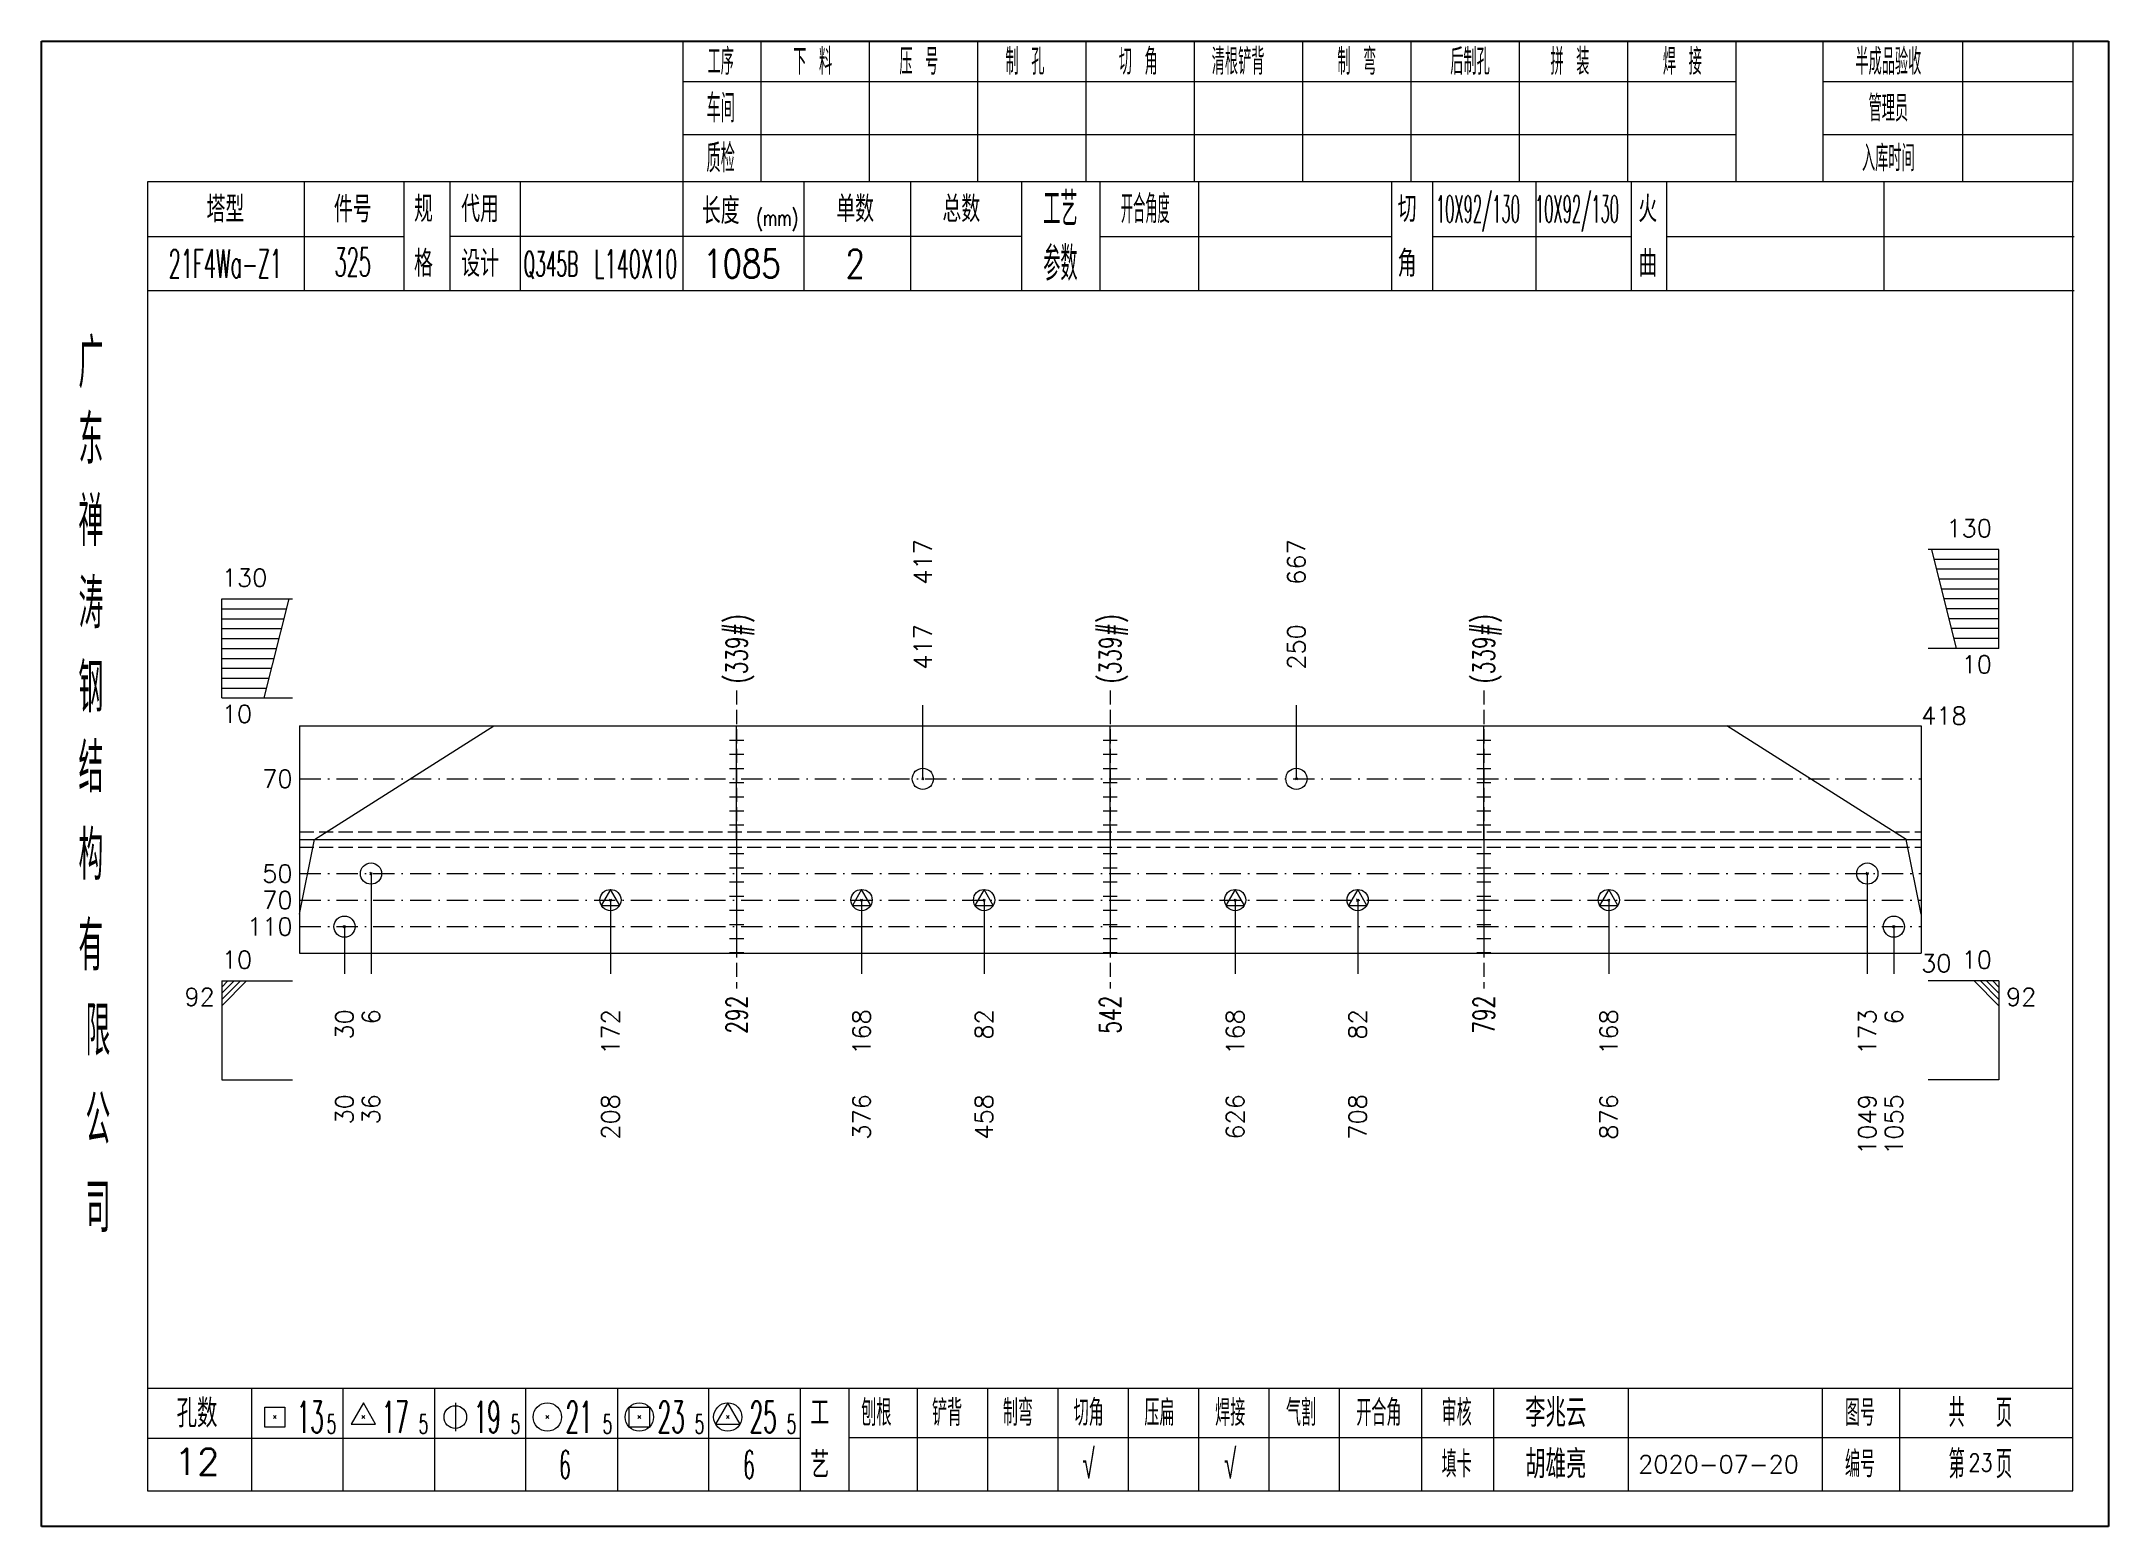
# Model space of a CAD drawing. Extents: x 1310 to 15542, y -76 to 8381.
# Drawn here: x 8383.3 to 8675.4, y 4373.7 to 4583.7 of the extents above; entities that cross this region are included whole.
import ezdxf
from ezdxf.enums import TextEntityAlignment as Align

# ---------------------------------------------------------------- set-up
doc = ezdxf.new("R2010")
doc.units = 0
doc.header["$MEASUREMENT"] = 0
doc.linetypes.add('一点画线', pattern=[5.2, 3, -1, 0.2, -1])
doc.linetypes.add('虚线', pattern=[2.75, 2, -0.75])
doc.layers.get('0').update_dxf_attribs({"linetype": 'CONTINUOUS', "lineweight": 25})
for name, color, linetype, lineweight in [('1', 7, 'CONTINUOUS', 25), ('2', 7, 'CONTINUOUS', 25), ('4', 7, 'CONTINUOUS', 25), ('5', 7, 'CONTINUOUS', 25)]:
    doc.layers.add(name, color=color, linetype=linetype, lineweight=lineweight)
doc.styles.get("Standard").update_dxf_attribs({"font": 'simplex.shx', "width": 0.7, "height": 3, "bigfont": 'gbhzfs.shx'})

msp = doc.modelspace()

# ---------------------------------------------------------------- texts
at = {"color": 7, "linetype": 'Continuous', "lineweight": 13}
for s, p in [('130', (8658.912, 4512.884)), ('10', (8658.912, 4451.884))]:
    msp.add_text(s, height=2.5, dxfattribs=at).set_placement(p, align=Align.BOTTOM_RIGHT)
for s, p in [('417', (8507.844, 4506.884)), ('667', (8560.639, 4506.884))]:
    msp.add_text(s, height=2.5, rotation=90, dxfattribs=at).set_placement(p, align=Align.MIDDLE_LEFT)
for s, p in [('130', (8408.782, 4505.884)), ('10', (8408.782, 4451.884))]:
    msp.add_text(s, height=2.5, dxfattribs=at).set_placement(p, align=Align.BOTTOM_LEFT)
at = {"color": 8, "linetype": 'Continuous', "lineweight": 9}
for s, p in [('417', (8507.844, 4494.884)), ('250', (8560.639, 4494.884))]:
    msp.add_text(s, height=2.5, rotation=90, dxfattribs=at).set_placement(p, align=Align.MIDDLE_LEFT)
at = {"color": 7, "linetype": 'Continuous', "lineweight": 13}
for s, p in [('10', (8658.912, 4496.884)), ('92', (8407.782, 4449.884))]:
    msp.add_text(s, height=2.5, dxfattribs=at).set_placement(p, align=Align.TOP_RIGHT)
for s, p in [('10', (8408.782, 4489.884)), ('92', (8660.912, 4449.884))]:
    msp.add_text(s, height=2.5, dxfattribs=at).set_placement(p, align=Align.TOP_LEFT)
msp.add_text('418', height=2.5, dxfattribs=at).set_placement((8648.912, 4488.384), align=Align.MIDDLE_LEFT)
for s, p in [('70', (8418.782, 4479.456)), ('50', (8418.782, 4466.063)), ('70', (8418.782, 4462.313)), ('110', (8418.782, 4458.563))]:
    msp.add_text(s, height=2.5, dxfattribs=at).set_placement(p, align=Align.MIDDLE_RIGHT)
at = {"layer": '1', "color": 7, "linetype": 'Continuous', "lineweight": 13}
msp.add_text('30', height=2.5, dxfattribs=at).set_placement((8648.912, 4453.384), align=Align.MIDDLE_LEFT)
at = {"layer": '1', "color": 8, "linetype": 'Continuous', "lineweight": 9}
for s, p in [('30', (8426.117, 4446.884)), ('6', (8429.867, 4446.884)), ('172', (8463.707, 4446.884)), ('168', (8499.185, 4446.884)), ('82', (8516.502, 4446.884)), ('168', (8551.98, 4446.884)), ('82', (8569.297, 4446.884)), ('168', (8604.775, 4446.884)), ('173', (8641.309, 4446.884)), ('6', (8645.059, 4446.884))]:
    msp.add_text(s, height=2.5, rotation=90, dxfattribs=at).set_placement(p, align=Align.MIDDLE_RIGHT)
at = {"layer": '1', "color": 7, "linetype": 'Continuous', "lineweight": 13}
for s, p in [('30', (8426.117, 4434.884)), ('36', (8429.867, 4434.884)), ('208', (8463.707, 4434.884)), ('376', (8499.185, 4434.884)), ('458', (8516.502, 4434.884)), ('626', (8551.98, 4434.884)), ('708', (8569.297, 4434.884)), ('876', (8604.775, 4434.884)), ('1055', (8645.059, 4434.884)), ('1049', (8641.309, 4434.884))]:
    msp.add_text(s, height=2.5, rotation=90, dxfattribs=at).set_placement(p, align=Align.MIDDLE_RIGHT)
at = {"layer": '2', "color": 7, "linetype": 'Continuous', "lineweight": 13, "width": 0.7}
for p in [(8481.533, 4492.956), (8534.327, 4492.956), (8587.122, 4492.956)]:
    msp.add_text('(339#)', height=3, rotation=90, dxfattribs=at).set_placement(p, align=Align.MIDDLE_LEFT)
for s, p in [('292', (8481.533, 4448.813)), ('542', (8534.327, 4448.813)), ('792', (8587.122, 4448.813))]:
    msp.add_text(s, height=3, rotation=90, dxfattribs=at).set_placement(p, align=Align.MIDDLE_RIGHT)
at = {"layer": '4', "color": 1, "linetype": 'Continuous', "lineweight": 25}
for s, height, width, p in [('工序', 3.7, 0.7, (8479.282, 4580.841)), ('下 料', 3.7, 0.7, (8492.282, 4580.841)), ('压 号', 3.7, 0.7, (8507.282, 4580.841)), ('制 孔', 3.7, 0.7, (8522.282, 4580.841)), ('切 角', 3.7, 0.7, (8538.282, 4580.841)), ('清根铲背 ', 3.7, 0.7, (8553.282, 4580.841)), (' 制 弯', 3.7, 0.7, (8568.282, 4580.841)), (' 后制孔', 3.7, 0.7, (8584.282, 4580.841)), ('拼 装', 3.7, 0.7, (8599.282, 4580.841)), (' 焊 接', 3.7, 0.7, (8614.282, 4580.841)), ('半成品验收', 3.7, 0.7, (8644.282, 4580.841)), ('车间', 4, 0.7, (8479.282, 4574.241)), ('管理员', 3.7, 0.7, (8644.282, 4574.241)), ('质检', 4, 0.7, (8479.282, 4567.181)), ('入库时间', 3.7, 0.7, (8644.282, 4567.181)), ('(mm)', 2.24, 0.7, (8487.282, 4558.741)), ('工艺', 4.8, 0.7, (8527.282, 4560.001)), ('开合角度', 4, 0.6, (8539.282, 4560.001)), ('10X92/130', 3.8, 0.4, (8586.282, 4560.001)), ('10X92/130', 3.8, 0.4, (8600.282, 4560.001)), ('325', 4, 0.5, (8427.282, 4552.511)), ('参数', 4.8, 0.7, (8527.282, 4552.291)), ('21F4Wa-Z1', 4, 0.5, (8409.282, 4552.261)), ('Q345B', 3.5, 0.5, (8455.282, 4552.241)), ('L140X10', 4, 0.5, (8467.282, 4552.241)), ('1085', 4, 0.8, (8482.282, 4552.291)), ('2', 4, 0.8, (8498.282, 4552.291)), ('广', 6.96, 0.7, (8390.282, 4538.211)), ('东', 6.96, 0.7, (8390.282, 4527.421)), ('禅', 6.96, 0.7, (8390.282, 4515.831)), ('涛', 6.96, 0.7, (8390.282, 4504.231)), ('钢', 6.96, 0.7, (8390.282, 4492.341)), ('结', 6.96, 0.7, (8390.282, 4481.031)), ('构', 6.96, 0.7, (8390.282, 4468.651)), ('有', 6.96, 0.7, (8390.282, 4455.841)), ('限', 6.96, 0.7, (8391.282, 4443.841)), ('公', 6.96, 0.7, (8391.282, 4431.301)), ('司', 6.96, 0.7, (8391.282, 4418.821)), ('13', 4.47, 0.5, (8421.282, 4389.241)), ('17', 4.47, 0.5, (8433.282, 4389.241)), ('19', 4.47, 0.5, (8446.282, 4389.241)), ('21', 4.47, 0.5, (8459.282, 4389.241)), ('23', 4.47, 0.5, (8472.282, 4389.241)), ('25', 4.47, 0.5, (8485.282, 4389.241)), ('刨根', 3.7, 0.8, (8501.282, 4389.841)), ('铲背', 3.7, 0.8, (8511.282, 4389.841)), ('制弯', 3.7, 0.8, (8521.282, 4389.841)), ('切角', 3.7, 0.8, (8531.282, 4389.841)), ('压扁', 3.7, 0.8, (8541.282, 4389.841)), ('焊接', 3.7, 0.8, (8551.282, 4389.841)), ('气割', 3.7, 0.8, (8561.282, 4389.841)), ('开合角', 3.7, 0.8, (8572.282, 4389.841)), ('审核', 3.7, 0.8, (8583.282, 4389.841)), ('图号', 3.7, 0.8, (8640.282, 4389.841)), ('共  页', 4, 0.8, (8657.282, 4389.841)), ('5', 2.68, 0.6, (8424.282, 4388.241)), ('5', 2.68, 0.6, (8437.282, 4388.241)), ('5', 2.68, 0.6, (8450.282, 4388.241)), ('5', 2.68, 0.6, (8463.282, 4388.241)), ('5', 2.68, 0.6, (8476.282, 4388.241)), ('5', 2.68, 0.6, (8489.282, 4388.241)), ('√', 4, 0.6, (8531.282, 4382.571)), ('√', 4, 0.6, (8551.282, 4382.571)), ('第  页', 4, 0.8, (8657.282, 4382.571)), ('6', 4, 0.5, (8457.282, 4382.491)), ('6', 4, 0.5, (8483.282, 4382.491)), ('填卡', 3.7, 0.8, (8583.282, 4382.571)), ('编号', 3.7, 0.8, (8640.282, 4382.571))]:
    msp.add_text(s, height=height, dxfattribs=dict(at, width=width)).set_placement(p, align=Align.MIDDLE_CENTER)
for s, height, p in [('塔型', 3.7, (8409.282, 4559.971)), ('件号', 3.7, (8427.282, 4559.971)), ('规', 3.7, (8437.282, 4560.001)), ('代用', 3.7, (8445.282, 4560.001)), ('长度', 3.7, (8479.282, 4559.741)), ('单数', 3.7, (8498.282, 4560.001)), ('总数', 3.7, (8513.282, 4560.001)), ('切', 3.7, (8576.282, 4560.001)), ('火', 3.7, (8610.282, 4560.001)), ('格', 3.7, (8437.282, 4552.291)), ('设计', 3.7, (8445.282, 4552.291)), ('角', 3.7, (8576.282, 4552.291)), ('曲', 3.7, (8610.282, 4552.291)), ('孔数', 4, (8405.282, 4389.761)), ('工', 3.7, (8493.282, 4389.841)), ('李兆云', 4, (8597.282, 4389.841)), ('胡雄亮', 4, (8597.282, 4382.571)), ('12', 3.7, (8405.282, 4382.931)), ('艺', 3.7, (8493.282, 4382.491)), ('2020-07-20', 2.5, (8620.282, 4382.571))]:
    msp.add_text(s, height=height, dxfattribs=at).set_placement(p, align=Align.MIDDLE_CENTER)
at = {"layer": '4', "color": 6, "linetype": 'Continuous', "lineweight": 25, "width": 0.8}
msp.add_text('23', height=2.5, dxfattribs=at).set_placement((8657.307, 4382.799), align=Align.MIDDLE_CENTER)

# ---------------------------------------------------------------- blocks, each defined once
blk = doc.blocks.new('孔21.5')
at = {"layer": '5', "color": 7, "linetype": 'Continuous', "lineweight": 13}
for p, q in [((-0.1, -0.1), (0.1, 0.1)), ((0.1, -0.1), (-0.1, 0.1))]:
    blk.add_line(p, q, dxfattribs=at)
blk.add_circle((0, 0), 1, dxfattribs=at)
blk = doc.blocks.new('孔25.5')
at = {"layer": '5', "color": 7, "linetype": 'Continuous', "lineweight": 13}
for p, q in [((0, 1), (-0.866, -0.5)), ((-0.1, -0.1), (0.1, 0.1)), ((0.1, -0.1), (-0.1, 0.1)), ((0.866, -0.5), (0, 1)), ((-0.866, -0.5), (0.866, -0.5))]:
    blk.add_line(p, q, dxfattribs=at)
blk.add_circle((0, 0), 1, dxfattribs=at)
blk = doc.blocks.new('CTJGK')
at = {"color": 6, "linetype": 'Continuous'}
for p, q in [((0, 209.97), (292.13, 209.97)), ((0, 0), (0, 209.97)), ((292.13, 209.97), (292.13, 0)), ((292.13, 0), (0, 0))]:
    blk.add_line(p, q, dxfattribs=at)

# ---------------------------------------------------------------- linework, layer by layer
at = {"color": 7, "linetype": 'Continuous', "lineweight": 13}
for p, q in [((8659.912, 4511.884), (8649.912, 4511.884)), ((8653.912, 4497.884), (8650.412, 4511.884)), ((8659.912, 4497.884), (8659.912, 4511.884)), ((8659.912, 4510.484), (8650.762, 4510.484)), ((8659.912, 4509.084), (8651.112, 4509.084)), ((8659.912, 4507.684), (8651.462, 4507.684)), ((8408.782, 4504.884), (8418.782, 4504.884)), ((8408.782, 4490.884), (8408.782, 4504.884)), ((8414.782, 4490.884), (8418.282, 4504.884)), ((8659.912, 4506.284), (8651.812, 4506.284)), ((8659.912, 4504.884), (8652.162, 4504.884)), ((8408.782, 4503.484), (8417.932, 4503.484)), ((8408.782, 4502.084), (8417.582, 4502.084)), ((8659.912, 4503.484), (8652.512, 4503.484)), ((8659.912, 4502.084), (8652.862, 4502.084)), ((8408.782, 4500.684), (8417.232, 4500.684)), ((8408.782, 4499.284), (8416.882, 4499.284)), ((8659.912, 4500.684), (8653.212, 4500.684)), ((8659.912, 4499.284), (8653.562, 4499.284)), ((8408.782, 4497.884), (8416.532, 4497.884)), ((8408.782, 4496.484), (8416.182, 4496.484)), ((8659.912, 4497.884), (8649.912, 4497.884)), ((8408.782, 4495.084), (8415.832, 4495.084)), ((8408.782, 4493.684), (8415.482, 4493.684)), ((8408.782, 4492.284), (8415.132, 4492.284)), ((8408.782, 4490.884), (8418.782, 4490.884)), ((8507.844, 4479.456), (8507.844, 4489.884)), ((8560.639, 4479.456), (8560.639, 4489.884)), ((8421.893, 4470.884), (8447.235, 4486.956)), ((8646.8, 4470.884), (8621.458, 4486.956)), ((8419.782, 4460.323), (8421.893, 4470.884)), ((8648.912, 4460.323), (8646.8, 4470.884)), ((8429.867, 4466.063), (8429.867, 4451.884)), ((8641.309, 4466.063), (8641.309, 4451.884)), ((8463.707, 4462.313), (8463.707, 4451.884)), ((8499.185, 4462.313), (8499.185, 4451.884)), ((8516.502, 4462.313), (8516.502, 4451.884)), ((8551.98, 4462.313), (8551.98, 4451.884)), ((8569.297, 4462.313), (8569.297, 4451.884)), ((8604.775, 4462.313), (8604.775, 4451.884)), ((8426.117, 4458.563), (8426.117, 4451.884)), ((8645.059, 4458.563), (8645.059, 4451.884)), ((8408.782, 4450.884), (8418.782, 4450.884)), ((8408.782, 4450.884), (8408.782, 4436.884)), ((8409.657, 4450.884), (8408.782, 4450.009)), ((8410.532, 4450.884), (8408.782, 4449.134)), ((8411.407, 4450.884), (8408.782, 4448.259)), ((8412.282, 4450.884), (8408.782, 4447.384)), ((8659.912, 4450.884), (8649.912, 4450.884)), ((8656.412, 4450.884), (8659.912, 4447.384)), ((8657.287, 4450.884), (8659.912, 4448.259)), ((8658.162, 4450.884), (8659.912, 4449.134)), ((8659.037, 4450.884), (8659.912, 4450.009)), ((8659.912, 4450.884), (8659.912, 4436.884)), ((8408.782, 4436.884), (8418.782, 4436.884)), ((8659.912, 4436.884), (8649.912, 4436.884))]:
    msp.add_line(p, q, dxfattribs=at)
at = {"color": 7, "linetype": 'Continuous', "lineweight": 18}
for p, q in [((8419.782, 4486.956), (8419.782, 4454.813)), ((8419.782, 4486.956), (8648.912, 4486.956)), ((8648.912, 4486.956), (8648.912, 4454.813)), ((8419.782, 4470.884), (8648.912, 4470.884))]:
    msp.add_line(p, q, dxfattribs=at)
at = {"color": 3, "linetype": '一点画线', "lineweight": 13}
for p, q in [((8419.782, 4479.456), (8648.912, 4479.456)), ((8419.782, 4466.063), (8648.912, 4466.063)), ((8419.782, 4462.313), (8648.912, 4462.313)), ((8419.782, 4458.563), (8648.912, 4458.563))]:
    msp.add_line(p, q, dxfattribs=at)
at = {"color": 1, "linetype": '虚线', "lineweight": 18}
for p, q in [((8419.782, 4471.956), (8648.912, 4471.956)), ((8419.782, 4469.813), (8648.912, 4469.813))]:
    msp.add_line(p, q, dxfattribs=at)
at = {"layer": '1', "color": 7, "linetype": 'Continuous', "lineweight": 18}
msp.add_line((8419.782, 4454.813), (8648.912, 4454.813), dxfattribs=at)
at = {"layer": '2', "color": 216, "linetype": '虚线', "lineweight": 13}
for p, q in [((8481.533, 4491.956), (8481.533, 4449.813)), ((8534.327, 4491.956), (8534.327, 4449.813)), ((8587.122, 4491.956), (8587.122, 4449.813))]:
    msp.add_line(p, q, dxfattribs=at)
at = {"layer": '2', "color": 7, "linetype": 'Continuous', "lineweight": 13}
for p, q in [((8482.533, 4486.884), (8480.533, 4486.884)), ((8482.533, 4484.884), (8480.533, 4484.884)), ((8481.533, 4470.884), (8481.533, 4486.956)), ((8535.327, 4486.884), (8533.327, 4486.884)), ((8535.327, 4484.884), (8533.327, 4484.884)), ((8534.327, 4470.884), (8534.327, 4486.956)), ((8588.122, 4486.884), (8586.122, 4486.884)), ((8588.122, 4484.884), (8586.122, 4484.884)), ((8587.122, 4470.884), (8587.122, 4486.956)), ((8482.533, 4482.884), (8480.533, 4482.884)), ((8535.327, 4482.884), (8533.327, 4482.884)), ((8588.122, 4482.884), (8586.122, 4482.884)), ((8482.533, 4480.884), (8480.533, 4480.884)), ((8482.533, 4478.884), (8480.533, 4478.884)), ((8535.327, 4480.884), (8533.327, 4480.884)), ((8535.327, 4478.884), (8533.327, 4478.884)), ((8588.122, 4480.884), (8586.122, 4480.884)), ((8588.122, 4478.884), (8586.122, 4478.884)), ((8482.533, 4476.884), (8480.533, 4476.884)), ((8535.327, 4476.884), (8533.327, 4476.884)), ((8588.122, 4476.884), (8586.122, 4476.884)), ((8482.533, 4474.884), (8480.533, 4474.884)), ((8482.533, 4472.884), (8480.533, 4472.884)), ((8535.327, 4474.884), (8533.327, 4474.884)), ((8535.327, 4472.884), (8533.327, 4472.884)), ((8588.122, 4474.884), (8586.122, 4474.884)), ((8588.122, 4472.884), (8586.122, 4472.884)), ((8481.533, 4470.884), (8481.533, 4454.813)), ((8534.327, 4470.884), (8534.327, 4454.813)), ((8587.122, 4470.884), (8587.122, 4454.813)), ((8480.533, 4468.884), (8482.533, 4468.884)), ((8480.533, 4466.884), (8482.533, 4466.884)), ((8533.327, 4468.884), (8535.327, 4468.884)), ((8533.327, 4466.884), (8535.327, 4466.884)), ((8586.122, 4468.884), (8588.122, 4468.884)), ((8586.122, 4466.884), (8588.122, 4466.884)), ((8480.533, 4464.884), (8482.533, 4464.884)), ((8533.327, 4464.884), (8535.327, 4464.884)), ((8586.122, 4464.884), (8588.122, 4464.884)), ((8480.533, 4462.884), (8482.533, 4462.884)), ((8480.533, 4460.884), (8482.533, 4460.884)), ((8533.327, 4462.884), (8535.327, 4462.884)), ((8533.327, 4460.884), (8535.327, 4460.884)), ((8586.122, 4462.884), (8588.122, 4462.884)), ((8586.122, 4460.884), (8588.122, 4460.884)), ((8480.533, 4458.884), (8482.533, 4458.884)), ((8533.327, 4458.884), (8535.327, 4458.884)), ((8586.122, 4458.884), (8588.122, 4458.884)), ((8480.533, 4456.884), (8482.533, 4456.884)), ((8533.327, 4456.884), (8535.327, 4456.884)), ((8586.122, 4456.884), (8588.122, 4456.884)), ((8480.533, 4454.884), (8482.533, 4454.884)), ((8533.327, 4454.884), (8535.327, 4454.884)), ((8586.122, 4454.884), (8588.122, 4454.884))]:
    msp.add_line(p, q, dxfattribs=at)
at = {"layer": '4', "color": 1, "linetype": 'Continuous', "lineweight": 18}
for p, q in [((8383.282, 4583.711), (8383.282, 4373.741)), ((8675.412, 4583.711), (8383.282, 4583.711)), ((8473.912, 4583.711), (8473.912, 4563.871)), ((8484.942, 4583.711), (8484.942, 4563.851)), ((8500.252, 4583.711), (8500.252, 4563.851)), ((8515.572, 4583.711), (8515.572, 4563.851)), ((8530.882, 4583.711), (8530.882, 4563.851)), ((8546.192, 4583.711), (8546.192, 4563.851)), ((8561.502, 4583.711), (8561.502, 4563.851)), ((8576.822, 4583.711), (8576.822, 4563.851)), ((8592.132, 4583.711), (8592.132, 4563.851)), ((8607.442, 4583.711), (8607.442, 4563.851)), ((8622.752, 4583.711), (8622.752, 4563.871)), ((8622.752, 4583.711), (8622.752, 4563.851)), ((8635.032, 4583.711), (8635.032, 4563.851)), ((8654.782, 4583.711), (8654.782, 4563.851)), ((8670.362, 4583.711), (8670.362, 4563.851)), ((8675.412, 4553.911), (8675.412, 4583.711)), ((8622.752, 4577.981), (8473.912, 4577.981)), ((8670.362, 4577.981), (8635.032, 4577.981)), ((8622.752, 4570.501), (8473.912, 4570.501)), ((8670.362, 4570.501), (8635.032, 4570.501)), ((8398.292, 4563.851), (8398.292, 4378.791)), ((8670.362, 4563.851), (8398.292, 4563.851)), ((8420.412, 4563.861), (8420.412, 4548.441)), ((8434.562, 4548.441), (8434.562, 4563.851)), ((8441.062, 4548.441), (8441.062, 4563.851)), ((8450.932, 4563.851), (8450.932, 4548.441)), ((8473.912, 4563.871), (8473.912, 4548.441)), ((8491.032, 4563.851), (8491.032, 4548.441)), ((8506.082, 4563.851), (8506.082, 4548.441)), ((8521.782, 4563.851), (8521.782, 4548.441)), ((8532.842, 4563.851), (8532.842, 4548.441)), ((8546.792, 4563.851), (8546.792, 4548.441)), ((8574.092, 4563.851), (8574.092, 4548.441)), ((8579.852, 4563.851), (8579.852, 4548.441)), ((8594.472, 4563.851), (8594.472, 4548.441)), ((8607.932, 4563.851), (8607.932, 4548.441)), ((8612.922, 4563.851), (8612.922, 4548.441)), ((8643.662, 4563.851), (8643.662, 4548.441)), ((8670.362, 4378.791), (8670.362, 4563.851)), ((8434.562, 4556.091), (8398.292, 4556.091)), ((8521.782, 4556.141), (8441.062, 4556.141)), ((8532.842, 4556.141), (8574.092, 4556.141)), ((8579.852, 4556.141), (8607.932, 4556.141)), ((8612.922, 4556.141), (8670.542, 4556.141)), ((8675.412, 4373.741), (8675.412, 4553.911)), ((8670.542, 4548.441), (8398.292, 4548.441)), ((8398.292, 4393.321), (8670.362, 4393.321)), ((8412.982, 4393.321), (8412.982, 4378.791)), ((8425.912, 4378.791), (8425.912, 4393.321)), ((8438.842, 4393.321), (8438.842, 4378.791)), ((8451.762, 4378.791), (8451.762, 4393.321)), ((8464.692, 4393.321), (8464.692, 4378.791)), ((8477.622, 4378.791), (8477.622, 4393.321)), ((8490.542, 4378.791), (8490.542, 4393.321)), ((8497.412, 4378.791), (8497.412, 4393.321)), ((8507.072, 4378.791), (8507.072, 4393.321)), ((8517.012, 4378.791), (8517.012, 4393.321)), ((8526.952, 4378.791), (8526.952, 4393.321)), ((8536.902, 4378.791), (8536.902, 4393.321)), ((8546.842, 4378.791), (8546.842, 4393.321)), ((8556.782, 4378.791), (8556.782, 4393.321)), ((8566.732, 4378.791), (8566.732, 4393.321)), ((8578.372, 4378.791), (8578.372, 4393.321)), ((8588.522, 4378.791), (8588.522, 4393.321)), ((8607.582, 4378.791), (8607.582, 4393.321)), ((8634.962, 4378.791), (8634.962, 4393.321)), ((8645.922, 4378.791), (8645.922, 4393.321)), ((8490.542, 4386.191), (8398.292, 4386.191)), ((8497.372, 4386.351), (8670.362, 4386.351)), ((8398.292, 4378.791), (8670.362, 4378.791)), ((8383.282, 4373.741), (8675.412, 4373.741))]:
    msp.add_line(p, q, dxfattribs=at)
at = {"layer": '4', "color": 7, "linetype": 'Continuous', "lineweight": 13}
for p, q in [((8428.782, 4391.241), (8427.05, 4388.241)), ((8430.514, 4388.241), (8428.782, 4391.241)), ((8441.782, 4391.241), (8441.782, 4387.241)), ((8480.282, 4391.241), (8478.55, 4388.241)), ((8482.014, 4388.241), (8480.282, 4391.241)), ((8414.868, 4387.827), (8414.868, 4390.655)), ((8414.868, 4390.655), (8417.696, 4390.655)), ((8417.696, 4387.827), (8414.868, 4387.827)), ((8416.082, 4389.041), (8416.482, 4389.441)), ((8416.482, 4389.041), (8416.082, 4389.441)), ((8417.696, 4390.655), (8417.696, 4387.827)), ((8427.05, 4388.241), (8430.514, 4388.241)), ((8428.582, 4389.041), (8428.982, 4389.441)), ((8428.982, 4389.041), (8428.582, 4389.441)), ((8454.582, 4389.041), (8454.982, 4389.441)), ((8454.982, 4389.041), (8454.582, 4389.441)), ((8466.368, 4387.827), (8466.368, 4390.655)), ((8466.368, 4390.655), (8469.196, 4390.655)), ((8469.196, 4387.827), (8466.368, 4387.827)), ((8467.582, 4389.041), (8467.982, 4389.441)), ((8467.982, 4389.041), (8467.582, 4389.441)), ((8469.196, 4390.655), (8469.196, 4387.827)), ((8478.55, 4388.241), (8482.014, 4388.241)), ((8480.082, 4389.041), (8480.482, 4389.441)), ((8480.482, 4389.041), (8480.082, 4389.441))]:
    msp.add_line(p, q, dxfattribs=at)
for centre, radius in [((8441.782, 4389.241), 1.6), ((8454.782, 4389.241), 2), ((8467.782, 4389.241), 2), ((8480.282, 4389.241), 2)]:
    msp.add_circle(centre, radius, dxfattribs=at)

# ---------------------------------------------------------------- block references
at = {"color": 0, "linetype": 'Continuous'}
msp.add_blockref('CTJGK', (8383.282, 4373.741), dxfattribs=at)
at = {"color": 8, "linetype": 'Continuous', "lineweight": 9, "xscale": 1.5, "yscale": 1.5, "zscale": 1.5}
for p in [(8507.844, 4479.456), (8560.639, 4479.456)]:
    msp.add_blockref('孔21.5', p, dxfattribs=at)
at = {"layer": '1', "color": 8, "linetype": 'Continuous', "lineweight": 9, "xscale": 1.5, "yscale": 1.5, "zscale": 1.5}
for name, p in [('孔21.5', (8429.867, 4466.063)), ('孔21.5', (8641.309, 4466.063)), ('孔25.5', (8463.707, 4462.313)), ('孔25.5', (8499.185, 4462.313)), ('孔25.5', (8516.502, 4462.313)), ('孔25.5', (8551.98, 4462.313)), ('孔25.5', (8569.297, 4462.313)), ('孔25.5', (8604.775, 4462.313)), ('孔21.5', (8426.117, 4458.563)), ('孔21.5', (8645.059, 4458.563))]:
    msp.add_blockref(name, p, dxfattribs=at)

msp.set_redraw_order([(e.dxf.handle, doc.entitydb.next_handle()) for e in msp.query("TEXT MTEXT ATTDEF DIMENSION ARC_DIMENSION")])  # texts and dimensions are drawn at this point

doc.saveas('drawing.dxf')
